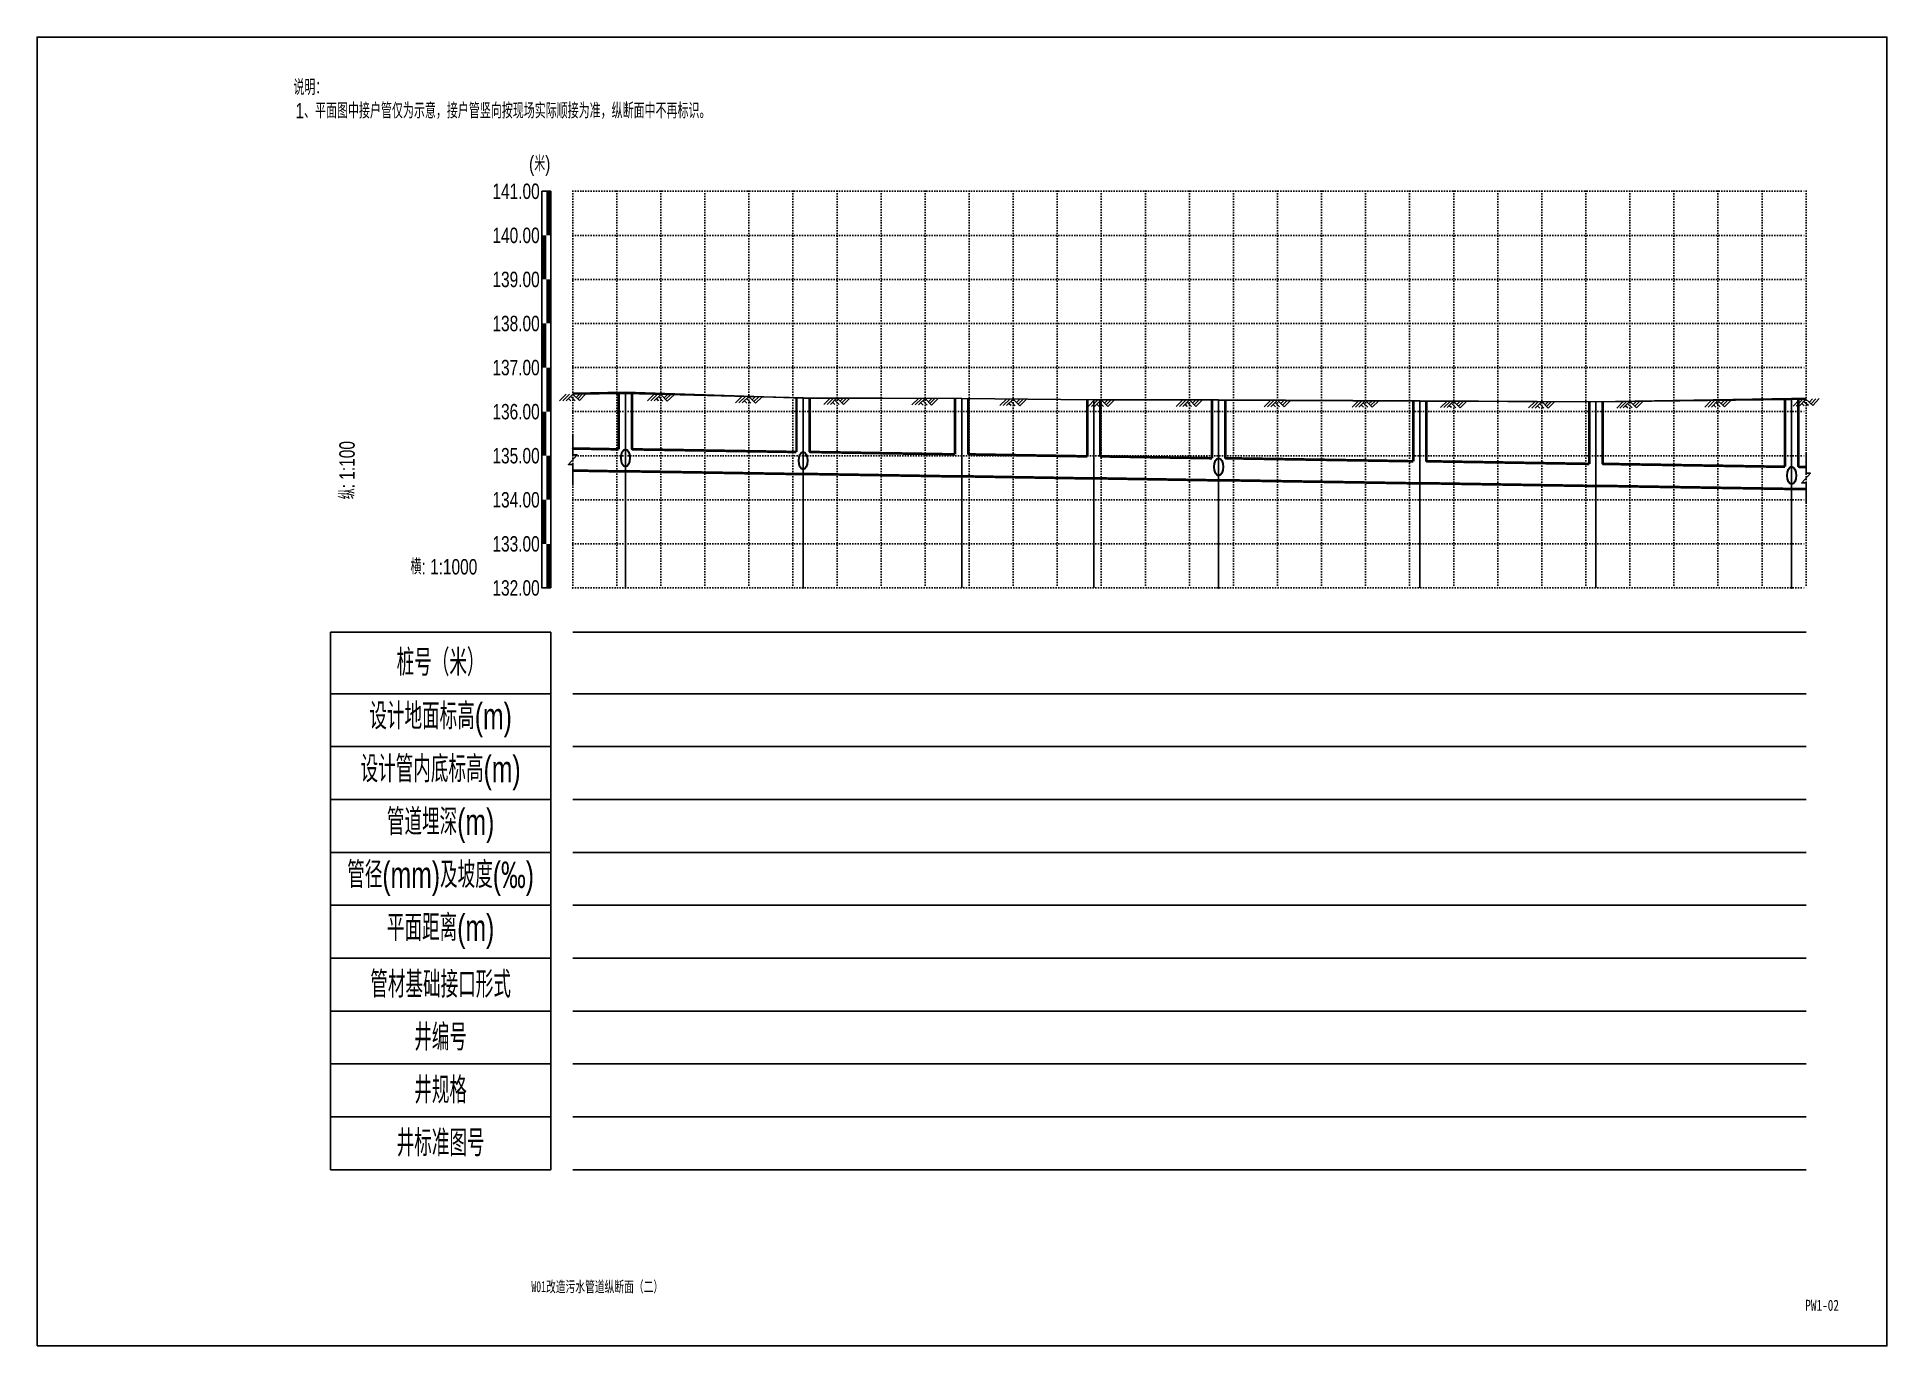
# Model space of a CAD drawing. Extents: x 529262 to 576451, y 2694391 to 2717535.
# Drawn here: x 571871.3 to 572291.3, y 2712446.5 to 2712743.5 of the extents above; entities that cross this region are included whole.
import ezdxf
from ezdxf.enums import TextEntityAlignment as Align

# ---------------------------------------------------------------- set-up
doc = ezdxf.new("R2010")
doc.units = 0
doc.linetypes.add('DOT', pattern=[6.35, 0, -6.35])
for name, color, linetype in [('GPSCOMMON', 7, 'Continuous'), ('P-说明', 7, 'Continuous'), ('W-标注', 2, 'Continuous'), ('图框线', 7, 'Continuous'), ('纵断_分栏线', 5, 'Continuous'), ('纵断_地面线', 3, 'Continuous'), ('纵断_标注', 2, 'Continuous'), ('纵断_标注_支管', 2, 'Continuous'), ('纵断_表头', 2, 'Continuous'), ('纵断_设计线', 1, 'Continuous'), ('纵断_高程网格', 8, 'DOT')]:
    doc.layers.add(name, color=color, linetype=linetype)
doc.layers.add('纵断污水井', color=7, linetype='Continuous', lineweight=60)
doc.layers.add('纵断污水管', color=224, linetype='Continuous', lineweight=60)
doc.styles.add('JieTuHzTxt', font='smsim.shx', dxfattribs={"width": 0.7, "bigfont": 'smfs.shx'})
doc.styles.add('SEMDI', font='smsim.shx', dxfattribs={"width": 0.75, "bigfont": 'smfs.shx'})
doc.styles.add('SMEDI', font='smsim.shx', dxfattribs={"width": 0.75, "height": 3.5, "bigfont": 'smfs.shx'})
doc.styles.add('宋体', font='', dxfattribs={"width": 0.75})
doc.styles.get('宋体').set_extended_font_data('SimSun')

msp = doc.modelspace()

# ---------------------------------------------------------------- texts
at = {"layer": 'P-说明', "style": '宋体'}
for s, width, p in [('W01改造污水管道纵断面（二）', 0.65, (571998.466, 2712459.975)), ('PW1-02', 0.75, (572276.54, 2712455.745))]:
    msp.add_text(s, height=2.5, dxfattribs=dict(at, width=width)).set_placement(p, align=Align.MIDDLE_CENTER)
at = {"layer": 'W-标注', "color": 3, "style": 'SMEDI', "width": 0.75}
for s, p in [('说明：', (571929.491, 2712730.35)), ('1、平面图中接户管仅为示意，接户管竖向按现场实际顺接为准，纵断面中不再标识。', (571929.948, 2712725.033))]:
    msp.add_text(s, height=3.5, dxfattribs=at).set_placement(p)
at = {"layer": '纵断_标注', "style": 'SEMDI', "width": 0.75}
msp.add_text('纵: 1:100', height=3.5, rotation=90, dxfattribs=at).set_placement((571939.898, 2712651.847), align=Align.TOP_RIGHT)
msp.add_text('横: 1:1000', height=3.5, dxfattribs=at).set_placement((571971.231, 2712620.514), align=Align.BOTTOM_RIGHT)
at = {"layer": '纵断_表头', "style": 'SEMDI', "width": 0.75}
msp.add_text('(米)', height=3.5, dxfattribs=at).set_placement((571985.398, 2712712.014), align=Align.BOTTOM_CENTER)
for s, p in [('141.00', (571985.398, 2712708.514)), ('140.00', (571985.398, 2712698.514)), ('139.00', (571985.398, 2712688.514)), ('138.00', (571985.398, 2712678.514)), ('137.00', (571985.398, 2712668.514)), ('136.00', (571985.398, 2712658.514)), ('135.00', (571985.398, 2712648.514)), ('134.00', (571985.398, 2712638.514)), ('133.00', (571985.398, 2712628.514)), ('132.00', (571985.398, 2712618.514))]:
    msp.add_text(s, height=3.5, dxfattribs=at).set_placement(p, align=Align.MIDDLE_RIGHT)

# ---------------------------------------------------------------- blocks, each defined once
blk = doc.blocks.new('A3WK')
at = {"layer": '图框线'}
blk.add_lwpolyline([(0, 0), (420, 0), (420, 297), (0, 297), (0, 0)], dxfattribs=at)
blk = doc.blocks.new('市政排水（YZ）_zdbt')
at = {"color": 0, "linetype": 'ByBlock', "lineweight": -2}
for p, q in [((-50, 0), (0, 0)), ((-50, -122), (-50, 0)), ((0, -122), (0, 0)), ((-50, -14), (0, -14)), ((-50, -26), (0, -26)), ((-50, -38), (0, -38)), ((-50, -50), (0, -50)), ((-50, -62), (0, -62)), ((-50, -74), (0, -74)), ((-50, -86), (0, -86)), ((-50, -98), (0, -98)), ((-50, -110), (0, -110)), ((-50, -122), (0, -122))]:
    blk.add_line(p, q, dxfattribs=at)
at = {"color": 0, "linetype": 'ByBlock', "lineweight": -2, "char_height": 6, "attachment_point": 5, "style": 'JieTuHzTxt'}
for s, insert in [('桩号（米）', (-25, -7)), ('设计地面标高(m)', (-25, -20)), ('设计管内底标高(m)', (-25, -32)), ('管道埋深(m)', (-25, -44)), ('管径(mm)及坡度(‰)', (-25, -56)), ('平面距离(m)', (-25, -68)), ('管材基础接口形式', (-25, -80)), ('井编号', (-25, -92)), ('井规格', (-25, -104)), ('井标准图号', (-25, -116))]:
    blk.add_mtext(s, dxfattribs=dict(at, insert=insert))
blk = doc.blocks.new('VSDesignLineBlock')
at = {"color": 0, "linetype": 'Continuous'}
for p, q in [((-1.5, 0), (-3, -1.5)), ((-0.75, 0), (-2.25, -1.5)), ((0, 0), (-1.5, -1.5)), ((0, 0), (1.5, -1.5)), ((1.5, 0), (0.75, -0.75)), ((2.25, 0), (1.12, -1.12)), ((3, 0), (1.5, -1.5)), ((-0.98, -0.98), (-0.46, -1.5)), ((-0.5, -0.5), (0.5, -1.5))]:
    blk.add_line(p, q, dxfattribs=at)

# ---------------------------------------------------------------- linework, layer by layer
for p in [(571992.898, 2712650.145), (572006.356, 2712649.965), (572046.694, 2712649.36), (572082.695, 2712648.82), (572112.695, 2712648.37), (572141.029, 2712647.945), (572186.717, 2712647.26), (572226.696, 2712646.66), (572271.12, 2712645.994)]:
    msp.add_point(p)
at = {"layer": 'GPSCOMMON'}
msp.add_point((571992.898, 2712618.514), dxfattribs=at)
at = {"layer": '纵断_分栏线'}
for p, q in [((571992.898, 2712608.514), (572272.898, 2712608.514)), ((571992.898, 2712594.514), (572272.898, 2712594.514)), ((571992.898, 2712582.514), (572272.898, 2712582.514)), ((571992.898, 2712570.514), (572272.898, 2712570.514)), ((571992.898, 2712558.514), (572272.898, 2712558.514)), ((571992.898, 2712546.514), (572272.898, 2712546.514)), ((571992.898, 2712534.514), (572272.898, 2712534.514)), ((571992.898, 2712522.514), (572272.898, 2712522.514)), ((571992.898, 2712510.514), (572272.898, 2712510.514)), ((571992.898, 2712498.514), (572272.898, 2712498.514)), ((571992.898, 2712486.514), (572272.898, 2712486.514))]:
    msp.add_line(p, q, dxfattribs=at)
at = {"layer": '纵断_地面线'}
msp.add_lwpolyline([(571992.898, 2712662.705), (572004.856, 2712662.942), (572045.194, 2712661.583), (572081.195, 2712661.484), (572111.195, 2712661.211), (572139.529, 2712661.119), (572185.217, 2712660.927), (572225.196, 2712660.773), (572269.62, 2712661.482), (572272.898, 2712661.568)], dxfattribs=at)
at = {"layer": '纵断_标注'}
for p, q in [((572004.856, 2712662.615), (572004.856, 2712618.514)), ((572045.194, 2712661.673), (572045.194, 2712618.514)), ((572081.195, 2712661.469), (572081.195, 2712618.514)), ((572111.195, 2712661.204), (572111.195, 2712618.514)), ((572139.529, 2712661.174), (572139.529, 2712618.514)), ((572269.62, 2712661.246), (572269.62, 2712618.514)), ((572185.217, 2712660.951), (572185.217, 2712618.514)), ((572225.196, 2712660.775), (572225.196, 2712618.514))]:
    msp.add_line(p, q, dxfattribs=at)
for points in [[(571992.898, 2712653.145), (571992.898, 2712648.745), (571993.898, 2712648.745), (571991.898, 2712646.545), (571992.898, 2712646.545), (571992.898, 2712642.145)], [(572272.898, 2712648.945), (572272.898, 2712644.545), (572273.898, 2712644.545), (572271.898, 2712642.345), (572272.898, 2712642.345), (572272.898, 2712637.945)]]:
    msp.add_lwpolyline(points, dxfattribs=at)
for points in [[(571937.898, 2712618.514, 0, 0, 0), (571937.898, 2712643.847, 1, 0, 0), (571937.898, 2712651.847, 0, 0, 0)], [(571937.898, 2712618.514, 0, 0, 0), (571963.231, 2712618.514, 1, 0, 0), (571971.231, 2712618.514, 0, 0, 0)]]:
    msp.add_lwpolyline(points, format="xyseb", dxfattribs=at)
at = {"layer": '纵断_标注_支管'}
for p in [(572004.856, 2712618.514), (572045.194, 2712618.514), (572139.529, 2712618.514), (572269.62, 2712618.514)]:
    msp.add_point(p, dxfattribs=at)
at = {"layer": '纵断_表头'}
msp.add_lwpolyline([(571987.898, 2712618.514), (571985.898, 2712618.514), (571985.898, 2712708.514), (571987.898, 2712708.514), (571987.898, 2712618.514)], dxfattribs=at)
at = {"layer": '纵断_表头', "const_width": 1}
for points in [[(571987.398, 2712698.514), (571987.398, 2712708.514)], [(571986.398, 2712688.514), (571986.398, 2712698.514)], [(571987.398, 2712678.514), (571987.398, 2712688.514)], [(571986.398, 2712668.514), (571986.398, 2712678.514)], [(571987.398, 2712658.514), (571987.398, 2712668.514)], [(571986.398, 2712648.514), (571986.398, 2712658.514)], [(571987.398, 2712638.514), (571987.398, 2712648.514)], [(571986.398, 2712628.514), (571986.398, 2712638.514)], [(571987.398, 2712618.514), (571987.398, 2712628.514)]]:
    msp.add_lwpolyline(points, dxfattribs=at)
at = {"layer": '纵断_设计线'}
msp.add_lwpolyline([(571992.898, 2712662.499), (572004.856, 2712662.615), (572045.194, 2712661.673), (572081.195, 2712661.469), (572111.195, 2712661.204), (572139.529, 2712661.174), (572185.217, 2712660.951), (572225.196, 2712660.775), (572269.62, 2712661.246), (572272.898, 2712661.357)], dxfattribs=at)
at = {"layer": '纵断_高程网格', "ltscale": 0.0787}
for p, q in [((571992.898, 2712708.514), (572272.898, 2712708.514)), ((571992.898, 2712708.514), (571992.898, 2712618.514)), ((572002.898, 2712708.514), (572002.898, 2712618.514)), ((572012.898, 2712708.514), (572012.898, 2712618.514)), ((572022.898, 2712708.514), (572022.898, 2712618.514)), ((572032.898, 2712708.514), (572032.898, 2712618.514)), ((572042.898, 2712708.514), (572042.898, 2712618.514)), ((572052.898, 2712708.514), (572052.898, 2712618.514)), ((572062.898, 2712708.514), (572062.898, 2712618.514)), ((572072.898, 2712708.514), (572072.898, 2712618.514)), ((572082.898, 2712708.514), (572082.898, 2712618.514)), ((572092.898, 2712708.514), (572092.898, 2712618.514)), ((572102.898, 2712708.514), (572102.898, 2712618.514)), ((572112.898, 2712708.514), (572112.898, 2712618.514)), ((572122.898, 2712708.514), (572122.898, 2712618.514)), ((572132.898, 2712708.514), (572132.898, 2712618.514)), ((572142.898, 2712708.514), (572142.898, 2712618.514)), ((572152.898, 2712708.514), (572152.898, 2712618.514)), ((572162.898, 2712708.514), (572162.898, 2712618.514)), ((572172.898, 2712708.514), (572172.898, 2712618.514)), ((572182.898, 2712708.514), (572182.898, 2712618.514)), ((572192.898, 2712708.514), (572192.898, 2712618.514)), ((572202.898, 2712708.514), (572202.898, 2712618.514)), ((572212.898, 2712708.514), (572212.898, 2712618.514)), ((572222.898, 2712708.514), (572222.898, 2712618.514)), ((572232.898, 2712708.514), (572232.898, 2712618.514)), ((572242.898, 2712708.514), (572242.898, 2712618.514)), ((572252.898, 2712708.514), (572252.898, 2712618.514)), ((572262.898, 2712708.514), (572262.898, 2712618.514)), ((572272.898, 2712708.514), (572272.898, 2712618.514)), ((571992.898, 2712698.514), (572272.898, 2712698.514)), ((571992.898, 2712688.514), (572272.898, 2712688.514)), ((571992.898, 2712678.514), (572272.898, 2712678.514)), ((571992.898, 2712668.514), (572272.898, 2712668.514)), ((571992.898, 2712658.514), (572272.898, 2712658.514)), ((571992.898, 2712648.514), (572272.898, 2712648.514)), ((571992.898, 2712638.514), (572272.898, 2712638.514)), ((571992.898, 2712628.514), (572272.898, 2712628.514)), ((571992.898, 2712618.514), (572272.898, 2712618.514))]:
    msp.add_line(p, q, dxfattribs=at)
at = {"layer": '纵断污水井', "const_width": 0.6}
for points in [[(572003.356, 2712662.615), (572003.356, 2712649.965)], [(572006.356, 2712662.615), (572006.356, 2712649.964)], [(572043.694, 2712661.673), (572043.694, 2712649.36)], [(572046.694, 2712661.673), (572046.694, 2712649.364)], [(572079.695, 2712661.469), (572079.695, 2712648.82)], [(572082.695, 2712661.469), (572082.695, 2712648.824)], [(572109.695, 2712661.204), (572109.695, 2712648.37)], [(572112.695, 2712661.204), (572112.695, 2712648.374)], [(572138.029, 2712661.174), (572138.029, 2712647.945)], [(572141.029, 2712661.174), (572141.029, 2712647.944)], [(572183.717, 2712660.951), (572183.717, 2712647.26)], [(572186.717, 2712660.951), (572186.717, 2712647.264)], [(572268.12, 2712661.246), (572268.12, 2712645.994)], [(572271.12, 2712661.246), (572271.12, 2712645.994)], [(572223.696, 2712660.775), (572223.696, 2712646.66)], [(572226.696, 2712660.775), (572226.696, 2712646.664)], [(572003.356, 2712644.964), (572006.356, 2712644.964)], [(572043.694, 2712644.364), (572046.694, 2712644.364)], [(572079.695, 2712643.824), (572082.695, 2712643.824)], [(572109.695, 2712643.374), (572112.695, 2712643.374)], [(572138.029, 2712642.944), (572141.029, 2712642.944)], [(572183.717, 2712642.264), (572186.717, 2712642.264)], [(572223.696, 2712641.664), (572226.696, 2712641.664)], [(572268.12, 2712640.994), (572271.12, 2712640.994)]]:
    msp.add_lwpolyline(points, dxfattribs=at)
at = {"layer": '纵断污水管', "const_width": 0.6}
for points in [[(571992.898, 2712650.145), (572003.356, 2712649.965)], [(572006.356, 2712649.965), (572043.694, 2712649.36)], [(572046.694, 2712649.36), (572079.695, 2712648.82)], [(572082.695, 2712648.82), (572109.695, 2712648.37)], [(572112.695, 2712648.37), (572138.029, 2712647.945)], [(571992.898, 2712645.145), (572003.356, 2712644.965)], [(572006.356, 2712644.965), (572043.694, 2712644.36)], [(572046.694, 2712644.36), (572079.695, 2712643.82)], [(572141.029, 2712647.945), (572183.717, 2712647.26)], [(572186.717, 2712647.26), (572223.696, 2712646.66)], [(572226.696, 2712646.66), (572268.12, 2712645.994)], [(572271.12, 2712645.994), (572272.898, 2712645.945)], [(572082.695, 2712643.82), (572109.695, 2712643.37)], [(572112.695, 2712643.37), (572138.029, 2712642.945)], [(572141.029, 2712642.945), (572183.717, 2712642.26)], [(572186.717, 2712642.26), (572223.696, 2712641.66)], [(572226.696, 2712641.66), (572268.12, 2712640.994)], [(572271.12, 2712640.994), (572272.898, 2712640.945)]]:
    msp.add_lwpolyline(points, dxfattribs=at)
at = {"layer": '纵断污水管', "lineweight": 30}
for centre in [(572004.856, 2712648.005), (572045.194, 2712647.4), (572139.529, 2712645.985), (572269.62, 2712644.034)]:
    msp.add_ellipse(centre, major_axis=(0, 2), ratio=0.5, dxfattribs=at)

# ---------------------------------------------------------------- block references
at = {"layer": '纵断_标注'}
for p, rotation in [((571992.898, 2712662.499), 0.5538939436057053), ((572012.895, 2712662.427), 358.6619340561045), ((572032.89, 2712661.96), 358.6619340561045), ((572052.886, 2712661.629), 359.6760231969663), ((572072.886, 2712661.516), 359.6760231969663), ((572092.885, 2712661.366), 359.4945348219154), ((572112.885, 2712661.202), 359.9384402831228), ((572132.885, 2712661.181), 359.9384402831228), ((572272.879, 2712661.357), 1.932960521248762), ((572152.885, 2712661.109), 359.7199178735945), ((572172.884, 2712661.011), 359.7199178735945), ((572192.884, 2712660.917), 359.748958867469), ((572212.884, 2712660.829), 359.748958867469), ((572232.883, 2712660.857), 0.6076274026804356), ((572252.882, 2712661.069), 0.6076274026804356)]:
    msp.add_blockref('VSDesignLineBlock', p, dxfattribs=dict(at, rotation=rotation))
at = {"layer": '纵断_表头'}
for name, p in [('A3WK', (571871.268, 2712446.514)), ('A3WK', (571871.269, 2712446.515)), ('市政排水（YZ）_zdbt', (571987.898, 2712608.514))]:
    msp.add_blockref(name, p, dxfattribs=at)

msp.set_redraw_order([(e.dxf.handle, doc.entitydb.next_handle()) for e in msp.query("TEXT MTEXT ATTDEF DIMENSION ARC_DIMENSION")])  # texts and dimensions are drawn at this point

doc.saveas('drawing.dxf')
